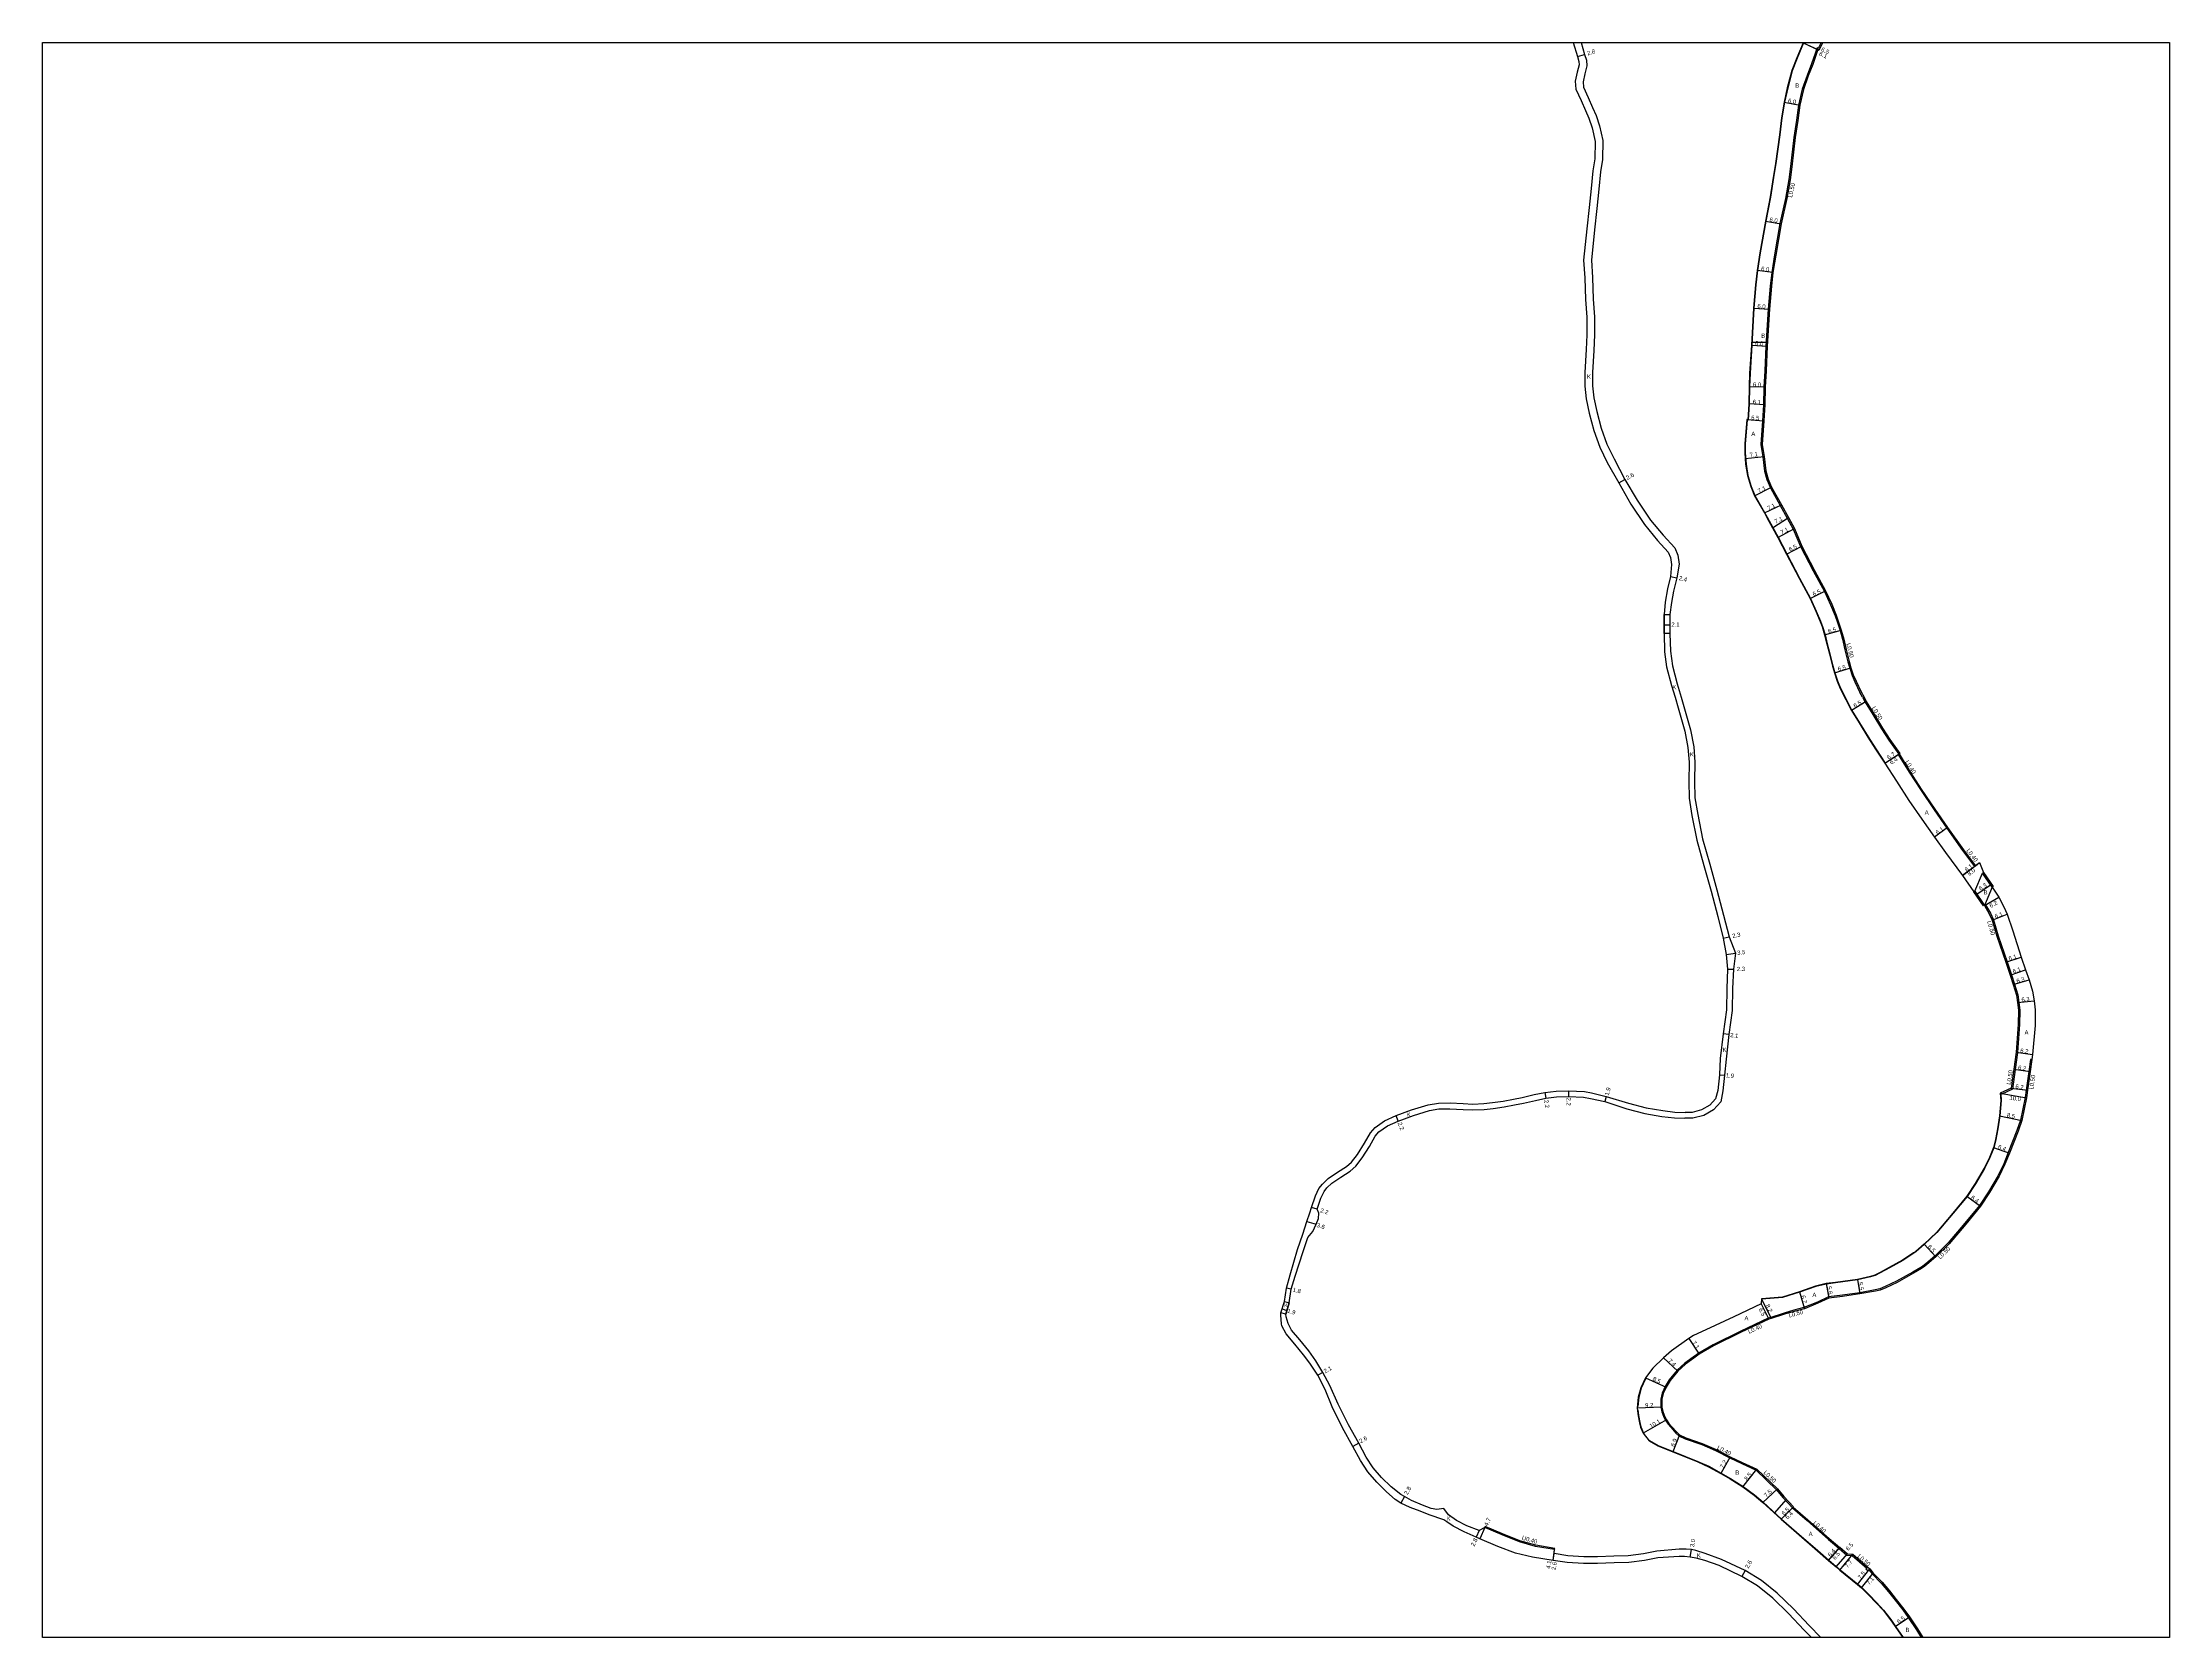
# Model space of a CAD drawing. Header units: metres. Extents: x -20000 to -17600, y -108000 to -105000.
# Drawn here: x -20000 to -19200, y -108000 to -107400 of the extents above; entities that cross this region are included whole.
import ezdxf

# ---------------------------------------------------------------- set-up
doc = ezdxf.new("R2010")
doc.units = ezdxf.units.M
doc.header["$LTSCALE"] = 2.5
for name, color, linetype in [('側溝・桝', 7, 'Continuous'), ('図郭', 7, 'Continuous'), ('幅員', 7, 'Continuous'), ('歩道・分離帯・安全施設', 7, 'Continuous'), ('舗装', 7, 'Continuous'), ('道路', 7, 'Continuous')]:
    doc.layers.add(name, color=color, linetype=linetype)
doc.styles.get("Standard").update_dxf_attribs({"font": ''})
doc.styles.get('Standard').set_extended_font_data('@MS PGothic')

msp = doc.modelspace()

# ---------------------------------------------------------------- linework, layer by layer
at = {"layer": '側溝・桝'}
for points in [[(-19330.96, -107400), (-19332.07, -107402.19), (-19332.49, -107401.99), (-19334.61, -107408.03), (-19336.31, -107412.4), (-19338.09, -107417.59), (-19339.58, -107423.5), (-19340.33, -107429.26), (-19341.23, -107435.68), (-19342.52, -107446.66), (-19343.17, -107451.56), (-19344.42, -107458.62), (-19346.52, -107468.1), (-19348.53, -107479.88), (-19349.62, -107486.49), (-19350.16, -107491.63), (-19350.95, -107500.31), (-19351.78, -107514.23), (-19352.15, -107523.45), (-19352.56, -107529.62), (-19352.65, -107536.32), (-19353.02, -107542.26), (-19353.71, -107551.26), (-19353.37, -107553.64), (-19352.99, -107555.86), (-19352.34, -107561.22), (-19351.39, -107564.38), (-19350.12, -107567.54), (-19346.4, -107574.11), (-19343.74, -107578.95), (-19341.5, -107583.02), (-19338.76, -107589.65), (-19333.96, -107598.79), (-19329.81, -107606.52), (-19327.48, -107611.55), (-19325.77, -107615.61), (-19325.03, -107617.77)], [(-19325.03, -107617.77), (-19323.92, -107621.22), (-19322.95, -107624.51), (-19322.07, -107628.51), (-19320.96, -107633), (-19320.28, -107635.37), (-19319.38, -107638.06), (-19318.33, -107640.5), (-19316.41, -107644.5)], [(-19315.46, -107646.33), (-19316.41, -107644.5)], [(-19315.46, -107646.33), (-19314.51, -107648.12), (-19311.59, -107652.78), (-19308.33, -107658.14), (-19305.53, -107662.5), (-19301.83, -107667.74)], [(-19302, -107667.85), (-19301.83, -107667.74)], [(-19302, -107667.85), (-19297.95, -107674.42), (-19293.67, -107681.06), (-19288.53, -107688.62), (-19283.77, -107695.59), (-19277.83, -107703.92), (-19273.3, -107709.91)], [(-19301.83, -107667.74), (-19301.67, -107667.63)], [(-19273.3, -107709.91), (-19272.98, -107709.66)], [(-19269.57, -107724.58), (-19269.14, -107724.33)], [(-19269.14, -107724.33), (-19267.32, -107727.52), (-19266.24, -107729.99), (-19264.47, -107736.07), (-19261.08, -107745.81), (-19259.45, -107750.73), (-19258.28, -107754.27), (-19257.08, -107758.24), (-19256.6, -107761.08), (-19256.28, -107764.05), (-19256.38, -107769.46), (-19257.2, -107779.92), (-19258.02, -107786.29), (-19259.05, -107793.73), (-19263.11, -107795.61), (-19263.64, -107795.3)], [(-19251.8, -107782.63), (-19252.3, -107782.54), (-19252.88, -107787.06), (-19253.85, -107794.07), (-19254.27, -107796.87), (-19256.07, -107805.38), (-19257.35, -107809.32), (-19260.64, -107817.59), (-19262.33, -107821.78), (-19264.49, -107826.26), (-19268.1, -107832.37), (-19271.46, -107837.48), (-19276.97, -107844.14), (-19283.25, -107851.55), (-19288.16, -107856.39), (-19288.17, -107856.4)], [(-19288.17, -107856.4), (-19291.65, -107859.43), (-19292.78, -107860.26), (-19293.55, -107860.79), (-19296.54, -107862.53), (-19302.71, -107865.97), (-19306.94, -107868.02), (-19308.9, -107868.86), (-19310.71, -107869.24), (-19316.52, -107870.29)], [(-19316.52, -107870.29), (-19322.99, -107871.25), (-19328.21, -107871.89), (-19332.41, -107873.84), (-19337.48, -107875.87), (-19341.29, -107876.9), (-19344.52, -107877.83)], [(-19344.5, -107877.92), (-19345.31, -107878.16), (-19349.98, -107879.58), (-19350.89, -107879.9), (-19361.26, -107884.72), (-19371.66, -107889.88), (-19377.05, -107893.1), (-19379.1, -107894.57), (-19382.28, -107896.87), (-19385.16, -107899.5), (-19388.13, -107903.12), (-19389.63, -107905.59), (-19390.84, -107908.13), (-19391.31, -107910.3), (-19391.37, -107913.39), (-19390.92, -107915.17), (-19390.2, -107917.11), (-19389.54, -107918.29), (-19388.56, -107919.78), (-19387.58, -107920.94), (-19385.62, -107923.09), (-19384.48, -107924.09), (-19382.1, -107925.23), (-19375.89, -107927.45), (-19370.72, -107929.67), (-19365.37, -107932.39)], [(-19344.52, -107877.83), (-19344.5, -107877.92), (-19344.39, -107878.31)], [(-19365.17, -107932.04), (-19365.37, -107932.39), (-19365.42, -107932.47)], [(-19365.42, -107932.47), (-19360.87, -107934.57), (-19355.44, -107937.05), (-19347.77, -107944.4), (-19345.42, -107947.34), (-19341.82, -107951.27)], [(-19341.82, -107951.27), (-19341.54, -107950.98)], [(-19341.82, -107951.27), (-19336.26, -107955.99), (-19328.3, -107963.12), (-19324.3, -107966.46)], [(-19431.25, -107966.94), (-19431.18, -107966.54), (-19438.33, -107965.33), (-19444.39, -107963.64), (-19450.9, -107960.98), (-19457.34, -107958.22), (-19457.46, -107958.6)], [(-19324.3, -107966.46), (-19324.04, -107966.15)], [(-19324.3, -107966.46), (-19324.27, -107966.48), (-19321.36, -107968.99), (-19319.33, -107969.16), (-19313.83, -107973.88)], [(-19313.07, -107974.54), (-19311.81, -107976.11), (-19308.41, -107979.53), (-19305.68, -107982.79), (-19303.18, -107985.98), (-19300.31, -107989.62), (-19298.22, -107992.47), (-19295.17, -107997.07)], [(-19295.17, -107997.07), (-19293.37, -108000)]]:
    msp.add_lwpolyline(points, dxfattribs=at)
msp.add_lwpolyline([(-19312.74, -107974.15), (-19313.07, -107974.54), (-19313.39, -107974.91), (-19314.15, -107974.26), (-19313.83, -107973.88), (-19313.5, -107973.5)], close=True, dxfattribs=at)
at = {"layer": '図郭'}
msp.add_lwpolyline([(-20000, -107400), (-19200, -107400), (-19200, -108000), (-20000, -108000)], close=True, dxfattribs=at)
at = {"layer": '幅員'}
for points in [[(-19422.64, -107405.29), (-19419.96, -107404.46)], [(-19337.73, -107400.09), (-19332.21, -107402.68)], [(-19337.73, -107400.09), (-19331.84, -107402.85)], [(-19344.98, -107422.43), (-19339.09, -107423.59)], [(-19351.94, -107467.19), (-19346.03, -107468.2)], [(-19349.13, -107486.55), (-19355.07, -107485.71)], [(-19356.43, -107499.91), (-19350.45, -107500.35)], [(-19357.27, -107513.88), (-19351.29, -107514.25)], [(-19352.15, -107536.34), (-19358.24, -107535.96)], [(-19352.06, -107529.64), (-19358.06, -107529.48)], [(-19359.01, -107541.87), (-19352.52, -107542.29)], [(-19359.56, -107556.51), (-19352.5, -107555.78)], [(-19407.14, -107565.64), (-19404.87, -107564.37)], [(-19356.03, -107570.48), (-19349.67, -107567.32)], [(-19352.36, -107576.96), (-19345.97, -107573.87)], [(-19349.28, -107582.53), (-19343.3, -107578.7)], [(-19347.28, -107586.2), (-19341.05, -107582.8)], [(-19344.08, -107592.43), (-19338.31, -107589.44)], [(-19387.63, -107600.9), (-19385.29, -107601.43)], [(-19335.18, -107609.2), (-19329.36, -107606.3)], [(-19390.04, -107619.06), (-19387.94, -107619.05)], [(-19329.69, -107622.87), (-19323.44, -107621.07)], [(-19326.01, -107637.14), (-19319.8, -107635.23)], [(-19314.08, -107647.87), (-19319.58, -107651.32)], [(-19307.02, -107671.14), (-19301.42, -107667.46)], [(-19307.02, -107671.14), (-19301.67, -107667.63)], [(-19283.44, -107695.36), (-19288.38, -107698.94)], [(-19277.83, -107713.36), (-19271.47, -107708.51)], [(-19272.98, -107709.66), (-19277.83, -107713.36)], [(-19272.45, -107720.41), (-19267.27, -107716.83)], [(-19269.57, -107724.58), (-19264.22, -107721.45)], [(-19266.71, -107730.16), (-19261.02, -107727.95)], [(-19367.91, -107736.92), (-19365.66, -107736.43)], [(-19366.73, -107743.03), (-19363.26, -107742.57)], [(-19366.28, -107748.63), (-19363.99, -107748.57)], [(-19261.55, -107745.97), (-19255.76, -107744.06)], [(-19259.93, -107750.88), (-19254.2, -107748.78)], [(-19258.76, -107754.42), (-19252.72, -107752.65)], [(-19257.1, -107761.15), (-19250.83, -107760.48)], [(-19365.76, -107773.23), (-19367.84, -107772.97)], [(-19257.7, -107779.87), (-19251.55, -107780.66)], [(-19369.27, -107788.31), (-19367.37, -107788.46)], [(-19258.52, -107786.22), (-19252.38, -107787.13)], [(-19434.92, -107794.97), (-19434.57, -107797.14)], [(-19426.04, -107794.3), (-19426.04, -107796.5)], [(-19411.89, -107796.53), (-19412.4, -107798.36)], [(-19263.64, -107795.3), (-19253.78, -107796.96)], [(-19259.51, -107793.39), (-19253.36, -107794.14)], [(-19490.06, -107805.74), (-19490.88, -107803.69)], [(-19263.89, -107803.71), (-19255.58, -107805.51)], [(-19266.23, -107815.7), (-19260.18, -107817.78)], [(-19520.58, -107838.86), (-19522.68, -107838.21)], [(-19276.21, -107833.98), (-19271.06, -107837.78)], [(-19524.4, -107843.48), (-19520.98, -107844.57)], [(-19292.31, -107852.06), (-19287.82, -107856.76)], [(-19530.3, -107868.96), (-19532.05, -107868.54)], [(-19339.21, -107869.92), (-19337.32, -107876.35)], [(-19329.12, -107866.88), (-19328.07, -107872.38)], [(-19317.36, -107865.36), (-19316.43, -107870.79)], [(-19533.76, -107876.43), (-19531.94, -107876.97)], [(-19353.63, -107874.45), (-19350.74, -107880.27)], [(-19353.4, -107872.57), (-19349.85, -107879.96)], [(-19380.84, -107887.58), (-19376.83, -107893.44)], [(-19390.33, -107894.78), (-19384.86, -107899.78)], [(-19518.47, -107900.33), (-19520.31, -107901.35)], [(-19397.03, -107902.29), (-19389.28, -107905.78)], [(-19390.97, -107913.35), (-19400.16, -107913.69)], [(-19389.19, -107918.09), (-19397.92, -107923.17)], [(-19504.9, -107926.85), (-19507.17, -107928.13)], [(-19384.26, -107923.75), (-19386.79, -107930.17)], [(-19365.17, -107932.04), (-19368.73, -107938.3)], [(-19360.45, -107943.29), (-19355.16, -107936.63)], [(-19487.75, -107946.98), (-19489.09, -107949.43)], [(-19352.89, -107949.17), (-19347.4, -107944.06)], [(-19346.03, -107955.55), (-19341.47, -107950.91)], [(-19346.03, -107955.55), (-19341.54, -107950.98)], [(-19459.61, -107959.72), (-19460.74, -107962.28)], [(-19457.46, -107958.6), (-19459.38, -107962.89)], [(-19431.85, -107970.99), (-19431.25, -107966.94)], [(-19380.23, -107969.85), (-19379.75, -107966.89)], [(-19328.22, -107971), (-19323.97, -107966.08)], [(-19328.22, -107971), (-19324.04, -107966.15)], [(-19431.85, -107970.99), (-19431.47, -107968.42)], [(-19359.59, -107974.79), (-19360.81, -107977.09)], [(-19325.41, -107973.42), (-19321.16, -107968.5)], [(-19324.02, -107974.62), (-19319.13, -107968.67)], [(-19317.35, -107980.06), (-19312.74, -107974.15)], [(-19315.83, -107981.35), (-19311.44, -107975.78)], [(-19303.12, -107995.92), (-19297.81, -107992.18)]]:
    msp.add_lwpolyline(points, dxfattribs=at)
at = {"layer": '歩道・分離帯・安全施設'}
for points in [[(-19337.51, -107400), (-19337.59, -107400.15), (-19340.03, -107405.82), (-19341.89, -107410.6), (-19343.59, -107417.1), (-19344.83, -107422.46), (-19345.8, -107428.39), (-19346.57, -107434.69), (-19348.07, -107445.55), (-19348.97, -107450.77), (-19350.1, -107458.12), (-19351.79, -107467.21), (-19353.95, -107479.14), (-19354.92, -107485.73), (-19355.58, -107491.21), (-19356.28, -107499.92), (-19357.12, -107513.89), (-19357.77, -107524.39), (-19357.91, -107529.48), (-19358.09, -107535.96), (-19358.48, -107542.06), (-19358.87, -107542.03), (-19359.56, -107551.01), (-19359.55, -107554.31), (-19359.27, -107558.6), (-19358.58, -107562.89), (-19357.37, -107566.96), (-19355.9, -107570.41), (-19351.27, -107578.58), (-19347.15, -107586.13), (-19343.95, -107592.36), (-19339.15, -107601.48), (-19335.05, -107609.13), (-19332.83, -107613.91), (-19331.24, -107617.69), (-19330.55, -107619.69), (-19329.54, -107622.83), (-19328.72, -107626.21), (-19327.73, -107629.98), (-19326.61, -107634.51), (-19325.87, -107637.1), (-19324.84, -107640.16), (-19323.67, -107642.89), (-19322.03, -107646.33), (-19321.64, -107647.13), (-19319.45, -107651.25), (-19316.54, -107655.9), (-19313.3, -107661.23), (-19310.44, -107665.69), (-19306.89, -107671.05)], [(-19263.47, -107795.57), (-19263.25, -107798.06), (-19263.74, -107803.73), (-19264.51, -107808.64), (-19265.33, -107812.64), (-19266.09, -107815.75), (-19267.59, -107819.45), (-19269.56, -107823.55), (-19272.98, -107829.32), (-19276.09, -107834.07), (-19281.35, -107840.42), (-19287.44, -107847.6), (-19292.21, -107852.17), (-19295.3, -107854.85), (-19296.16, -107855.48), (-19297.71, -107856.48), (-19300.28, -107858.14), (-19305.34, -107861), (-19308.75, -107862.89), (-19310.72, -107863.79), (-19312.46, -107864.35), (-19317.33, -107865.51), (-19317.33, -107865.51), (-19325.6, -107866.57), (-19329.1, -107867.03), (-19333.06, -107868.02), (-19339.16, -107870.06), (-19345.49, -107872.13), (-19353.26, -107872.71)], [(-19397.07, -107902.73), (-19398.66, -107906.19), (-19399.64, -107909.61), (-19399.95, -107913.05)], [(-19399.94, -107914.34), (-19399.71, -107916.55), (-19399.17, -107919.18), (-19398.8, -107920.8), (-19397.79, -107923.09), (-19397.47, -107923.51)], [(-19395.57, -107925.96), (-19392.35, -107927.75), (-19386.73, -107930.03), (-19377.34, -107933.77), (-19373.28, -107935.62), (-19368.65, -107938.17), (-19365.15, -107940.22), (-19360.36, -107943.17), (-19356.12, -107946.4), (-19352.79, -107949.06), (-19345.93, -107955.44), (-19340.22, -107960.34), (-19332.31, -107967.27), (-19328.12, -107970.88), (-19325.31, -107973.31), (-19323.92, -107974.51), (-19317.26, -107979.95), (-19315.73, -107981.24), (-19312.92, -107983.98), (-19310.16, -107986.87), (-19307.59, -107989.69), (-19304.85, -107993.25), (-19303, -107995.84), (-19300.14, -108000)]]:
    msp.add_lwpolyline(points, dxfattribs=at)
at = {"layer": '舗装'}
for points in [[(-19357.2, -107512.66), (-19351.19, -107512.74)], [(-19380.84, -107887.58), (-19376.83, -107893.44)], [(-19348.5, -107953.25), (-19344.01, -107948.14)], [(-19303.12, -107995.92), (-19297.81, -107992.18)]]:
    msp.add_lwpolyline(points, dxfattribs=at)
at = {"layer": '道路'}
for points in [[(-19424.27, -107400), (-19422.64, -107405.29), (-19422.12, -107407.09), (-19422.08, -107408.43), (-19422.72, -107411.09), (-19423.47, -107414.58), (-19423.24, -107417.53), (-19421.24, -107421.84), (-19419.6, -107425.63), (-19418.33, -107428.51), (-19417.14, -107432.09), (-19415.97, -107437.18), (-19416.09, -107443.71), (-19416.94, -107448.3), (-19417.52, -107454.9), (-19418.23, -107462.08), (-19419.17, -107470.13), (-19420.34, -107481.83), (-19419.93, -107488.57), (-19419.61, -107496.67), (-19419.15, -107503.29), (-19419.1, -107509.96), (-19419.43, -107515.45), (-19419.94, -107524.09), (-19419.87, -107529.27), (-19419.36, -107534.04), (-19418.24, -107539.46), (-19416.49, -107545.95), (-19414.29, -107552.19), (-19411.44, -107558.02), (-19407.14, -107565.64), (-19402.65, -107573.71), (-19397.46, -107581.36), (-19392.61, -107587.27), (-19388.56, -107591.74), (-19387.7, -107593.68), (-19387.32, -107596.38), (-19387.63, -107600.9), (-19388.85, -107605.54), (-19389.72, -107610.49), (-19390.04, -107615.22)], [(-19421.27, -107400), (-19419.96, -107404.46), (-19419.23, -107406.64), (-19419.17, -107408.74), (-19419.89, -107411.73), (-19420.54, -107414.78), (-19420.39, -107416.78), (-19418.6, -107420.64), (-19416.96, -107424.42), (-19415.62, -107427.46), (-19414.35, -107431.31), (-19413.07, -107436.88), (-19413.19, -107444.01), (-19414.06, -107448.69), (-19414.63, -107455.15), (-19415.35, -107462.43), (-19416.28, -107470.45), (-19417.43, -107481.89), (-19417.04, -107488.42), (-19416.71, -107496.51), (-19416.24, -107503.2), (-19416.2, -107510.02), (-19416.55, -107515.8), (-19417.04, -107524.15), (-19416.97, -107529.09), (-19416.49, -107533.6), (-19415.42, -107538.79), (-19413.73, -107545.09), (-19411.61, -107551.07), (-19408.87, -107556.67), (-19404.87, -107564.37), (-19400.19, -107572.18), (-19395.14, -107579.62), (-19390.41, -107585.38), (-19386.1, -107590.14), (-19384.89, -107592.87), (-19384.4, -107596.28), (-19385.29, -107601.43), (-19386.51, -107606.37), (-19387.31, -107610.61), (-19387.94, -107615.21)], [(-19337.68, -107400), (-19337.73, -107400.09), (-19340.17, -107405.77), (-19342.03, -107410.55), (-19343.74, -107417.07), (-19344.98, -107422.43), (-19345.95, -107428.37), (-19346.71, -107434.67), (-19348.21, -107445.52), (-19349.12, -107450.74), (-19350.24, -107458.1), (-19351.94, -107467.19), (-19354.1, -107479.11), (-19355.07, -107485.71), (-19355.73, -107491.19), (-19356.43, -107499.91), (-19357.27, -107513.88), (-19357.92, -107524.38), (-19358.06, -107529.48), (-19358.24, -107535.96), (-19358.62, -107541.9), (-19359.01, -107541.87), (-19359.71, -107551.01), (-19359.7, -107554.32), (-19359.56, -107556.51), (-19359.42, -107558.62), (-19358.73, -107562.92), (-19357.51, -107567.01), (-19356.03, -107570.48), (-19352.36, -107576.96), (-19351.4, -107578.65), (-19349.28, -107582.53), (-19347.28, -107586.2), (-19344.08, -107592.43), (-19339.29, -107601.55), (-19335.18, -107609.2), (-19332.97, -107613.97), (-19331.38, -107617.75), (-19330.69, -107619.74)], [(-19330.4, -107400), (-19331.84, -107402.85), (-19332.21, -107402.68), (-19334.14, -107408.22), (-19335.84, -107412.57), (-19337.61, -107417.73), (-19339.09, -107423.59), (-19339.84, -107429.32), (-19340.73, -107435.74), (-19342.02, -107446.73), (-19342.68, -107451.64), (-19343.93, -107458.72), (-19346.03, -107468.2), (-19348.04, -107479.97), (-19349.13, -107486.55), (-19349.66, -107491.68), (-19350.45, -107500.35), (-19351.29, -107514.25), (-19351.65, -107523.48), (-19352.06, -107529.64), (-19352.15, -107536.34), (-19352.52, -107542.29), (-19353.21, -107551.24), (-19352.88, -107553.56), (-19352.5, -107555.78), (-19351.85, -107561.11), (-19350.92, -107564.21), (-19349.67, -107567.32), (-19345.97, -107573.87), (-19343.3, -107578.7), (-19341.05, -107582.8), (-19338.31, -107589.44), (-19333.52, -107598.56), (-19329.36, -107606.3), (-19327.02, -107611.34), (-19325.31, -107615.43), (-19324.55, -107617.62)], [(-19390.04, -107615.22), (-19390.04, -107622.32)], [(-19390.04, -107615.22), (-19390.04, -107622.32)], [(-19387.94, -107615.21), (-19387.94, -107622.31)], [(-19387.94, -107615.21), (-19387.94, -107622.31)], [(-19390.04, -107622.32), (-19389.87, -107629.18), (-19389.14, -107634.88), (-19387.27, -107641.83), (-19385.96, -107646.32)], [(-19387.94, -107622.31), (-19387.67, -107629.01), (-19386.98, -107634.45), (-19385.15, -107641.22), (-19383.67, -107646.32)], [(-19330.69, -107619.74), (-19329.69, -107622.87), (-19328.87, -107626.24), (-19327.88, -107630.02), (-19326.75, -107634.55), (-19326.01, -107637.14), (-19324.98, -107640.21), (-19323.81, -107642.96), (-19322.19, -107646.33)], [(-19324.55, -107617.62), (-19323.44, -107621.07), (-19322.46, -107624.39), (-19321.58, -107628.39), (-19320.47, -107632.87), (-19319.8, -107635.23), (-19318.91, -107637.88), (-19317.88, -107640.29), (-19315.97, -107644.27), (-19314.89, -107646.33)], [(-19385.96, -107646.32), (-19384.8, -107650.31), (-19382.26, -107659.12), (-19381.12, -107665.2), (-19380.67, -107670.73), (-19380.82, -107677.94), (-19380.66, -107684.3), (-19379.61, -107690.78), (-19377.73, -107700.11), (-19375.08, -107709.57), (-19372.35, -107719.27), (-19369.86, -107728.81), (-19367.91, -107736.92), (-19366.73, -107743.03), (-19366.28, -107748.63), (-19366.51, -107755.82), (-19366.64, -107763.95), (-19367.84, -107772.97), (-19368.95, -107782.22), (-19369.27, -107788.31), (-19369.88, -107794.19), (-19370.69, -107797.38), (-19372.88, -107799.81), (-19376.01, -107801.52), (-19379.55, -107802.45), (-19382.21, -107802.5)], [(-19383.67, -107646.32), (-19382.68, -107649.72), (-19380.12, -107658.61), (-19378.94, -107664.91), (-19378.47, -107670.67), (-19378.62, -107677.93), (-19378.47, -107684.09), (-19377.44, -107690.39), (-19375.59, -107699.61), (-19372.94, -107709.05), (-19370.22, -107718.73), (-19367.73, -107728.25), (-19365.66, -107736.43), (-19363.26, -107742.57), (-19363.99, -107748.57), (-19364.31, -107755.92), (-19364.44, -107764.13), (-19365.76, -107773.23), (-19366.75, -107782.4), (-19367.37, -107788.46), (-19367.95, -107794.3), (-19368.69, -107798.45), (-19371.5, -107801.56), (-19375.19, -107803.58), (-19379.29, -107804.66), (-19382.28, -107804.7)], [(-19322.19, -107646.33), (-19321.78, -107647.2), (-19319.58, -107651.32), (-19316.67, -107655.97), (-19313.42, -107661.31), (-19310.56, -107665.77), (-19307.02, -107671.14), (-19302.63, -107677.91), (-19298.07, -107685.08), (-19293.13, -107692.13), (-19288.38, -107698.94), (-19284.24, -107704.65), (-19277.83, -107713.36), (-19273.54, -107719.54)], [(-19314.89, -107646.33), (-19314.08, -107647.87), (-19311.16, -107652.52), (-19307.9, -107657.87), (-19305.12, -107662.22), (-19301.42, -107667.46), (-19301.67, -107667.63), (-19297.61, -107674.21), (-19293.34, -107680.84), (-19288.2, -107688.39), (-19283.44, -107695.36), (-19277.51, -107703.69), (-19272.98, -107709.66), (-19271.47, -107708.51)], [(-19271.47, -107708.51), (-19269.95, -107712.25)], [(-19266.64, -107717.74), (-19264.22, -107721.45), (-19262.25, -107725.08), (-19261.02, -107727.95), (-19258.89, -107734.17), (-19255.76, -107744.06), (-19254.2, -107748.78), (-19252.72, -107752.65), (-19251.47, -107756.89), (-19250.83, -107760.48), (-19250.53, -107763.84), (-19250.48, -107769.73), (-19251.55, -107780.66), (-19251.8, -107782.63), (-19252.38, -107787.13), (-19253.36, -107794.14), (-19253.78, -107796.96), (-19255.58, -107805.51), (-19256.88, -107809.49), (-19260.18, -107817.78), (-19261.88, -107821.98), (-19264.05, -107826.5), (-19267.67, -107832.63), (-19271.06, -107837.78), (-19276.58, -107844.46), (-19282.88, -107851.9), (-19287.82, -107856.76), (-19291.33, -107859.82), (-19292.49, -107860.67), (-19293.29, -107861.21), (-19296.29, -107862.96), (-19302.48, -107866.41), (-19306.73, -107868.48), (-19308.75, -107869.34), (-19310.62, -107869.73), (-19316.43, -107870.79), (-19322.93, -107871.75), (-19328.07, -107872.38), (-19332.21, -107874.3), (-19337.32, -107876.35), (-19341.16, -107877.39), (-19344.39, -107878.31), (-19345.19, -107878.54), (-19349.85, -107879.96), (-19350.74, -107880.27), (-19361.09, -107885.09), (-19371.46, -107890.24), (-19376.83, -107893.44), (-19378.87, -107894.89), (-19382.02, -107897.18), (-19384.86, -107899.78), (-19387.8, -107903.36), (-19389.28, -107905.78), (-19390.46, -107908.26), (-19390.91, -107910.35), (-19390.97, -107913.35), (-19390.54, -107915.05), (-19389.83, -107916.94), (-19389.19, -107918.09), (-19388.24, -107919.54), (-19387.28, -107920.68), (-19385.34, -107922.8), (-19384.26, -107923.75), (-19381.95, -107924.86), (-19375.74, -107927.08), (-19370.55, -107929.31), (-19365.17, -107932.04), (-19360.66, -107934.12), (-19355.16, -107936.63), (-19347.4, -107944.06), (-19345.04, -107947.01), (-19341.47, -107950.91), (-19341.54, -107950.98), (-19336, -107955.69), (-19328.04, -107962.81), (-19324.04, -107966.15), (-19323.97, -107966.08), (-19321.16, -107968.5), (-19319.13, -107968.67), (-19313.5, -107973.5), (-19312.74, -107974.15), (-19311.44, -107975.78), (-19308.04, -107979.19), (-19305.29, -107982.48), (-19302.79, -107985.67), (-19299.91, -107989.31), (-19297.81, -107992.18), (-19294.75, -107996.8)], [(-19273.54, -107719.54), (-19273.21, -107719.31), (-19269.57, -107724.58)], [(-19266.64, -107717.74), (-19270.28, -107712.48), (-19269.95, -107712.25)], [(-19269.57, -107724.58), (-19267.77, -107727.74), (-19266.71, -107730.16), (-19264.95, -107736.22), (-19261.55, -107745.97), (-19259.93, -107750.88), (-19258.76, -107754.42), (-19257.57, -107758.35), (-19257.1, -107761.15), (-19256.78, -107764.07), (-19256.88, -107769.44), (-19257.7, -107779.87), (-19258.52, -107786.22), (-19259.51, -107793.39), (-19263.64, -107795.3), (-19263.4, -107798.06), (-19263.89, -107803.71), (-19264.66, -107808.62), (-19265.48, -107812.61), (-19266.23, -107815.7), (-19267.73, -107819.39), (-19269.7, -107823.48), (-19273.1, -107829.24), (-19276.21, -107833.98), (-19281.47, -107840.32), (-19287.54, -107847.5), (-19292.31, -107852.06)], [(-19532.9, -107873.56), (-19532.05, -107868.54), (-19530.71, -107863.54), (-19527.94, -107854.11), (-19525.94, -107848.28), (-19524.4, -107843.48), (-19523.36, -107840.21), (-19522.68, -107838.21), (-19521.2, -107833.87), (-19519.89, -107831.12), (-19518.63, -107829.43), (-19516.42, -107827.4), (-19512.87, -107825.01), (-19509.49, -107822.79), (-19507.6, -107821.2), (-19505.46, -107818.33), (-19502.83, -107814.11), (-19500.53, -107810.12), (-19498.82, -107808.2), (-19495.22, -107805.59), (-19490.88, -107803.69), (-19485.04, -107801.56), (-19478.86, -107799.64), (-19474.95, -107798.98), (-19470.59, -107798.92), (-19465.62, -107799.14), (-19462.04, -107799.32), (-19457.9, -107799.16), (-19454.66, -107798.79), (-19450.59, -107798.23), (-19446.74, -107797.52), (-19443.45, -107796.81), (-19438.94, -107795.8), (-19434.92, -107794.97), (-19430.74, -107794.47), (-19426.04, -107794.3), (-19420.05, -107794.62)], [(-19531.08, -107874.1), (-19530.3, -107868.96), (-19528.89, -107864.14), (-19525.84, -107854.77), (-19524.06, -107849.59), (-19522.17, -107847.3), (-19520.98, -107844.57), (-19520.06, -107842.45), (-19519.98, -107840.4), (-19520.58, -107838.86), (-19519.16, -107834.7), (-19518, -107832.27), (-19516.99, -107830.91), (-19515.05, -107829.13), (-19511.65, -107826.84), (-19508.17, -107824.56), (-19505.99, -107822.72), (-19503.64, -107819.57), (-19500.94, -107815.24), (-19498.73, -107811.41), (-19497.34, -107809.84), (-19494.12, -107807.51), (-19490.06, -107805.74), (-19484.33, -107803.64), (-19478.34, -107801.78), (-19474.75, -107801.17), (-19470.63, -107801.12), (-19465.7, -107801.34), (-19462.05, -107801.52), (-19457.73, -107801.35), (-19454.4, -107800.97), (-19450.25, -107800.41), (-19446.31, -107799.67), (-19442.96, -107798.95), (-19438.49, -107797.96), (-19434.57, -107797.14), (-19430.57, -107796.67), (-19426.04, -107796.5), (-19420.44, -107796.79)], [(-19420.44, -107796.79), (-19417.81, -107797.26), (-19412.4, -107798.36), (-19404.06, -107801.11), (-19397.28, -107802.87), (-19390.95, -107803.97), (-19386.19, -107804.58), (-19382.28, -107804.7)], [(-19420.05, -107794.62), (-19417.33, -107795.11), (-19411.89, -107796.53), (-19403.48, -107798.99), (-19396.81, -107800.72), (-19390.62, -107801.79), (-19386.01, -107802.38), (-19382.21, -107802.5)], [(-19292.31, -107852.06), (-19295.39, -107854.74), (-19296.24, -107855.36), (-19297.79, -107856.35), (-19300.36, -107858.01), (-19305.42, -107860.87), (-19308.81, -107862.76), (-19310.78, -107863.65), (-19312.5, -107864.2), (-19317.36, -107865.36)], [(-19317.36, -107865.36), (-19325.62, -107866.42), (-19329.12, -107866.88), (-19333.1, -107867.87), (-19339.21, -107869.92), (-19345.52, -107871.98), (-19353.4, -107872.57), (-19353.63, -107874.45), (-19363.91, -107879.34), (-19374.44, -107884.33), (-19379.08, -107886.43), (-19380.84, -107887.58), (-19387.27, -107892.14), (-19390.33, -107894.78), (-19394.27, -107898.66), (-19397.03, -107902.29), (-19398.8, -107906.14), (-19399.79, -107909.58), (-19400.16, -107913.69), (-19399.86, -107916.57), (-19399.31, -107919.21), (-19398.94, -107920.85), (-19397.92, -107923.17), (-19395.66, -107926.08), (-19392.41, -107927.89), (-19386.79, -107930.17), (-19377.4, -107933.9), (-19373.34, -107935.75), (-19368.73, -107938.3), (-19365.22, -107940.35), (-19360.45, -107943.29), (-19356.22, -107946.51), (-19352.89, -107949.17), (-19346.03, -107955.55), (-19340.31, -107960.45), (-19332.4, -107967.38), (-19328.22, -107971), (-19325.41, -107973.42), (-19324.02, -107974.62), (-19317.35, -107980.06), (-19315.83, -107981.35), (-19313.03, -107984.08), (-19310.27, -107986.97), (-19307.71, -107989.78), (-19304.97, -107993.34), (-19303.12, -107995.92), (-19300.32, -108000)], [(-19534.28, -107878.78), (-19534.19, -107877.88)], [(-19472.96, -107955.69), (-19478.44, -107953.88), (-19481.84, -107952.5), (-19485.55, -107951.13), (-19489.09, -107949.43), (-19491.24, -107948.05), (-19494.44, -107945.23), (-19498.18, -107941.59), (-19501.54, -107937.72), (-19504.26, -107933.43), (-19507.17, -107928.13), (-19511, -107921.15), (-19514.88, -107913.28), (-19517.59, -107906.74), (-19520.31, -107901.35), (-19523.27, -107896.75), (-19525.76, -107893.66), (-19529.01, -107889.69), (-19532.27, -107885.74), (-19533.83, -107882.77), (-19533.94, -107881.96), (-19534.28, -107878.78)], [(-19534.19, -107877.88), (-19532.9, -107873.56)], [(-19534.19, -107877.88), (-19532.9, -107873.56)], [(-19532.36, -107878.42), (-19531.08, -107874.1)], [(-19532.36, -107878.42), (-19531.08, -107874.1)], [(-19472.91, -107951.5), (-19475.59, -107951.9), (-19477.72, -107951.48), (-19480.92, -107950.18), (-19485.08, -107948.44), (-19487.75, -107946.98), (-19489.07, -107946.26), (-19492.79, -107943.34), (-19496.36, -107939.87), (-19499.53, -107936.22), (-19502.1, -107932.18), (-19504.9, -107926.85), (-19508.79, -107919.98), (-19512.63, -107912.21), (-19515.84, -107905.16), (-19518.47, -107900.33), (-19521.04, -107895.9), (-19523.77, -107892.13), (-19527.12, -107888.04), (-19530.18, -107884.34), (-19531.5, -107881.84), (-19532.18, -107879.42), (-19532.36, -107878.42)], [(-19331.15, -108000), (-19335.52, -107995.49), (-19341.47, -107989.2), (-19347.52, -107983.36), (-19353.45, -107978.52), (-19359.59, -107974.79), (-19368.47, -107970.66), (-19374.58, -107968.37), (-19378.1, -107967.23), (-19379.75, -107966.89), (-19381.8, -107966.77), (-19384.45, -107966.78), (-19392.84, -107967.54), (-19397.81, -107968.54), (-19403.61, -107969.25), (-19409.02, -107969.47), (-19415.15, -107969.66), (-19420.28, -107969.69), (-19426.33, -107969.25), (-19431.47, -107968.42), (-19431.25, -107966.94), (-19438.42, -107965.72), (-19444.52, -107964.02), (-19451.05, -107961.35), (-19457.46, -107958.6), (-19459.61, -107959.72), (-19464.22, -107957.99), (-19468.2, -107955.98), (-19471.19, -107953.89), (-19472.91, -107951.5)], [(-19334.63, -108000), (-19337.34, -107997.22), (-19343.25, -107990.95), (-19349.18, -107985.23), (-19354.9, -107980.56), (-19360.81, -107977.09), (-19369.42, -107972.98), (-19374.82, -107971.03), (-19378.06, -107970.23), (-19380.23, -107969.85), (-19382.36, -107969.58), (-19384.45, -107969.5), (-19392.48, -107970.01), (-19397.41, -107971.01), (-19403.4, -107971.74), (-19408.92, -107971.97), (-19415.1, -107972.16), (-19420.37, -107972.19), (-19426.6, -107971.74), (-19431.85, -107970.99), (-19439.56, -107969.81), (-19445.93, -107968.32), (-19452.56, -107965.76), (-19459.38, -107962.89), (-19460.74, -107962.28), (-19465.29, -107960.25), (-19469.48, -107958.13), (-19471.79, -107956.52), (-19472.96, -107955.69)], [(-19294.75, -107996.8), (-19292.78, -108000)]]:
    msp.add_lwpolyline(points, dxfattribs=at)
for points in [[(-19390.04, -107615.22), (-19387.94, -107615.21), (-19387.94, -107622.31), (-19390.04, -107622.32)], [(-19273.54, -107719.54), (-19273.21, -107719.31), (-19269.57, -107724.58), (-19269.9, -107724.81)], [(-19270.28, -107712.48), (-19266.64, -107717.74), (-19269.57, -107724.58), (-19273.21, -107719.31)], [(-19269.95, -107712.25), (-19266.31, -107717.52), (-19266.64, -107717.74), (-19270.28, -107712.48)], [(-19532.9, -107873.56), (-19531.08, -107874.1), (-19532.36, -107878.42), (-19534.19, -107877.88)]]:
    msp.add_lwpolyline(points, close=True, dxfattribs=at)

# ---------------------------------------------------------------- texts
at = {"layer": '側溝・桝'}
for s, rotation, p in [('L0.50', 77.51797, (-19341.97, -107458.43)), ('L0.50', 283.92776, (-19321.51, -107626.16)), ('L0.50', 301.32767, (-19312.06, -107650.36)), ('L0.40', 301.65115, (-19299.48, -107670.62)), ('L0.40', 307.16951, (-19276.52, -107703.99)), ('L0.50', 286.1577, (-19268.57, -107730.65)), ('L0.50', 82.11075, (-19259.65, -107792.15)), ('L0.50', 82.10582, (-19251.2, -107793.91)), ('L0.50', 44.5447, (-19286.22, -107857.83)), ('L0.50', 15.09265, (-19342.99, -107879.67)), ('L0.40', 24.9501, (-19358.06, -107885.78)), ('L0.40', 333.11568, (-19370.33, -107929.12)), ('L0.50', 316.24355, (-19352.83, -107938.18)), ('L0.40', 318.14935, (-19334.19, -107957.19)), ('U0.40', 344.45975, (-19443.71, -107963.2)), ('L0.50', 319.39549, (-19317.51, -107969.71))]:
    msp.add_text(s, height=1.6, rotation=rotation, dxfattribs=at).set_placement(p)
at = {"layer": '幅員'}
for s, rotation, p in [('2.8', 17.20437, (-19418.77, -107404.89)), ('6.1', 334.84937, (-19331.95, -107404.79)), ('6.5', 334.84937, (-19331.19, -107403.14)), ('6.0', 348.82815, (-19343.58, -107422.6)), ('6.0', 350.26656, (-19350.54, -107467.32)), ('6.0', 351.91765, (-19353.67, -107485.81)), ('6.0', 355.79242, (-19355.03, -107499.91)), ('6.0', 356.45986, (-19355.87, -107513.87)), ('6.0', 358.40732, (-19356.66, -107529.42)), ('6.1', 356.42861, (-19356.79, -107535.95)), ('6.5', 356.27782, (-19357.36, -107541.88)), ('7.1', 5.90507, (-19357.83, -107555.95)), ('2.6', 29.24261, (-19403.87, -107564.6)), ('7.1', 26.3761, (-19354.33, -107569.52)), ('7.1', 27.39684, (-19350.81, -107576.05)), ('7.1', 27.39684, (-19348.03, -107581.02)), ('7.1', 27.39684, (-19345.83, -107585.16)), ('6.5', 27.39684, (-19342.66, -107591.58)), ('2.4', 347.30882, (-19384.62, -107602.19)), ('6.5', 26.5217, (-19333.75, -107608.38)), ('2.1', 0.06412, (-19387.33, -107619.74)), ('6.5', 16.07656, (-19328.13, -107622.32)), ('6.5', 17.15844, (-19324.46, -107636.56)), ('6.5', 32.10528, (-19318.24, -107650.36)), ('6.7', 33.2378, (-19305.61, -107669.79)), ('6.4', 33.2378, (-19304.62, -107671.72)), ('6.1', 35.94232, (-19287.26, -107698.01)), ('6.1', 37.26516, (-19276.29, -107712.04)), ('8.0', 37.26516, (-19275.29, -107713.56)), ('6.3', 34.63061, (-19271.05, -107719.14)), ('6.2', 30.30795, (-19267.13, -107725.6)), ('6.1', 21.25483, (-19265.39, -107729.54)), ('2.3', 12.24377, (-19364.27, -107736.94)), ('3.5', 7.61811, (-19362.51, -107743.28)), ('6.1', 18.27669, (-19260.21, -107745.42)), ('2.3', 1.43015, (-19362.72, -107749.34)), ('6.1', 20.17738, (-19258.6, -107750.29)), ('6.3', 16.33232, (-19257.3, -107753.89)), ('6.3', 6.10876, (-19255.57, -107760.89)), ('2.1', 352.81992, (-19365.31, -107774.1)), ('6.2', 352.72102, (-19256.2, -107779.96)), ('1.9', 355.46743, (-19366.92, -107789.28)), ('6.2', 353.05932, (-19258.01, -107793.47)), ('6.2', 351.60672, (-19257.02, -107786.34)), ('2.2', 279.24838, (-19435.23, -107797.88)), ('2.2', 270.13004, (-19426.74, -107796.89)), ('1.9', 74.61242, (-19410.96, -107796.29)), ('10.0', 350.48091, (-19260.24, -107797.62)), ('2.2', 291.78678, (-19490.34, -107806.52)), ('8.5', 347.77811, (-19261.28, -107804.17)), ('6.4', 341.06068, (-19264.69, -107816.12)), ('2.2', 342.94883, (-19519.57, -107840.01)), ('6.4', 323.57688, (-19274.86, -107834.85)), ('3.6', 342.25155, (-19520.91, -107845.53)), ('6.5', 313.72046, (-19291.1, -107853.18)), ('1.8', 346.36749, (-19529.9, -107869.87)), ('6.7', 286.39296, (-19338.62, -107871.57)), ('5.6', 280.89545, (-19328.8, -107868.04)), ('5.5', 279.66713, (-19317.07, -107866.48)), ('1.9', 343.43931, (-19531.95, -107877.74)), ('6.5', 296.38732, (-19354.59, -107876.52)), ('8.2', 295.59353, (-19351.96, -107875.13)), ('7.4', 317.55719, (-19388.71, -107896.13)), ('7.1', 304.38261, (-19379.65, -107889.13)), ('2.1', 29.07685, (-19517.57, -107900.67)), ('8.5', 335.74195, (-19394.57, -107903.28)), ('9.2', 2.13563, (-19397.17, -107913.48)), ('10.1', 30.19646, (-19394.99, -107921.34)), ('2.6', 29.46174, (-19504.19, -107926.99)), ('6.9', 68.47333, (-19386.2, -107928.41)), ('7.2', 60.42719, (-19367.83, -107936.51)), ('2.8', 61.29477, (-19486.57, -107946.48)), ('8.5', 51.55697, (-19358.88, -107941.15)), ('7.5', 42.95234, (-19351.63, -107947.41)), ('6.5', 45.54104, (-19344.94, -107954.21)), ('4.7', 65.841, (-19456.42, -107958.24)), ('6.4', 45.54104, (-19343.61, -107955.64)), ('2.8', 66.17857, (-19461.43, -107965.89)), ('3.0', 80.74291, (-19378.82, -107966.13)), ('6.4', 49.2026, (-19327.47, -107969.8)), ('6.5', 49.2026, (-19325.79, -107970.93)), ('6.5', 49.19854, (-19320.79, -107967.51)), ('4.1', 81.51339, (-19432.91, -107974.2)), ('2.6', 81.51339, (-19430.88, -107974.72)), ('2.6', 61.88981, (-19358.37, -107974.2)), ('7.7', 50.62646, (-19321.06, -107973.97)), ('7.5', 52.05555, (-19316.11, -107978.31)), ('7.1', 51.76377, (-19312.88, -107980.4)), ('6.5', 35.1453, (-19301.83, -107994.89))]:
    msp.add_text(s, height=1.6, rotation=rotation, dxfattribs=at).set_placement(p)
at = {"layer": '舗装'}
for s, p in [('B', (-19340.77, -107416.98)), ('B', (-19353.54, -107511.09)), ('K', (-19419.11, -107526.48)), ('A', (-19357.27, -107547.96)), ('K', (-19386.96, -107643.27)), ('K', (-19380.38, -107668.56)), ('A', (-19292.04, -107690.43)), ('B', (-19269.91, -107720.45)), ('A', (-19254.49, -107773.16)), ('K', (-19368.11, -107779.71)), ('K', (-19486.89, -107804.03)), ('A', (-19334.3, -107871.9)), ('K', (-19533, -107875.85)), ('A', (-19359.85, -107880.7)), ('B', (-19363.29, -107938.76)), ('K', (-19471.83, -107956.08)), ('A', (-19335.7, -107961.85)), ('K', (-19377.74, -107969.92)), ('B', (-19299.28, -107997.95))]:
    msp.add_text(s, height=1.6, dxfattribs=at).set_placement(p)

doc.saveas('drawing.dxf')
